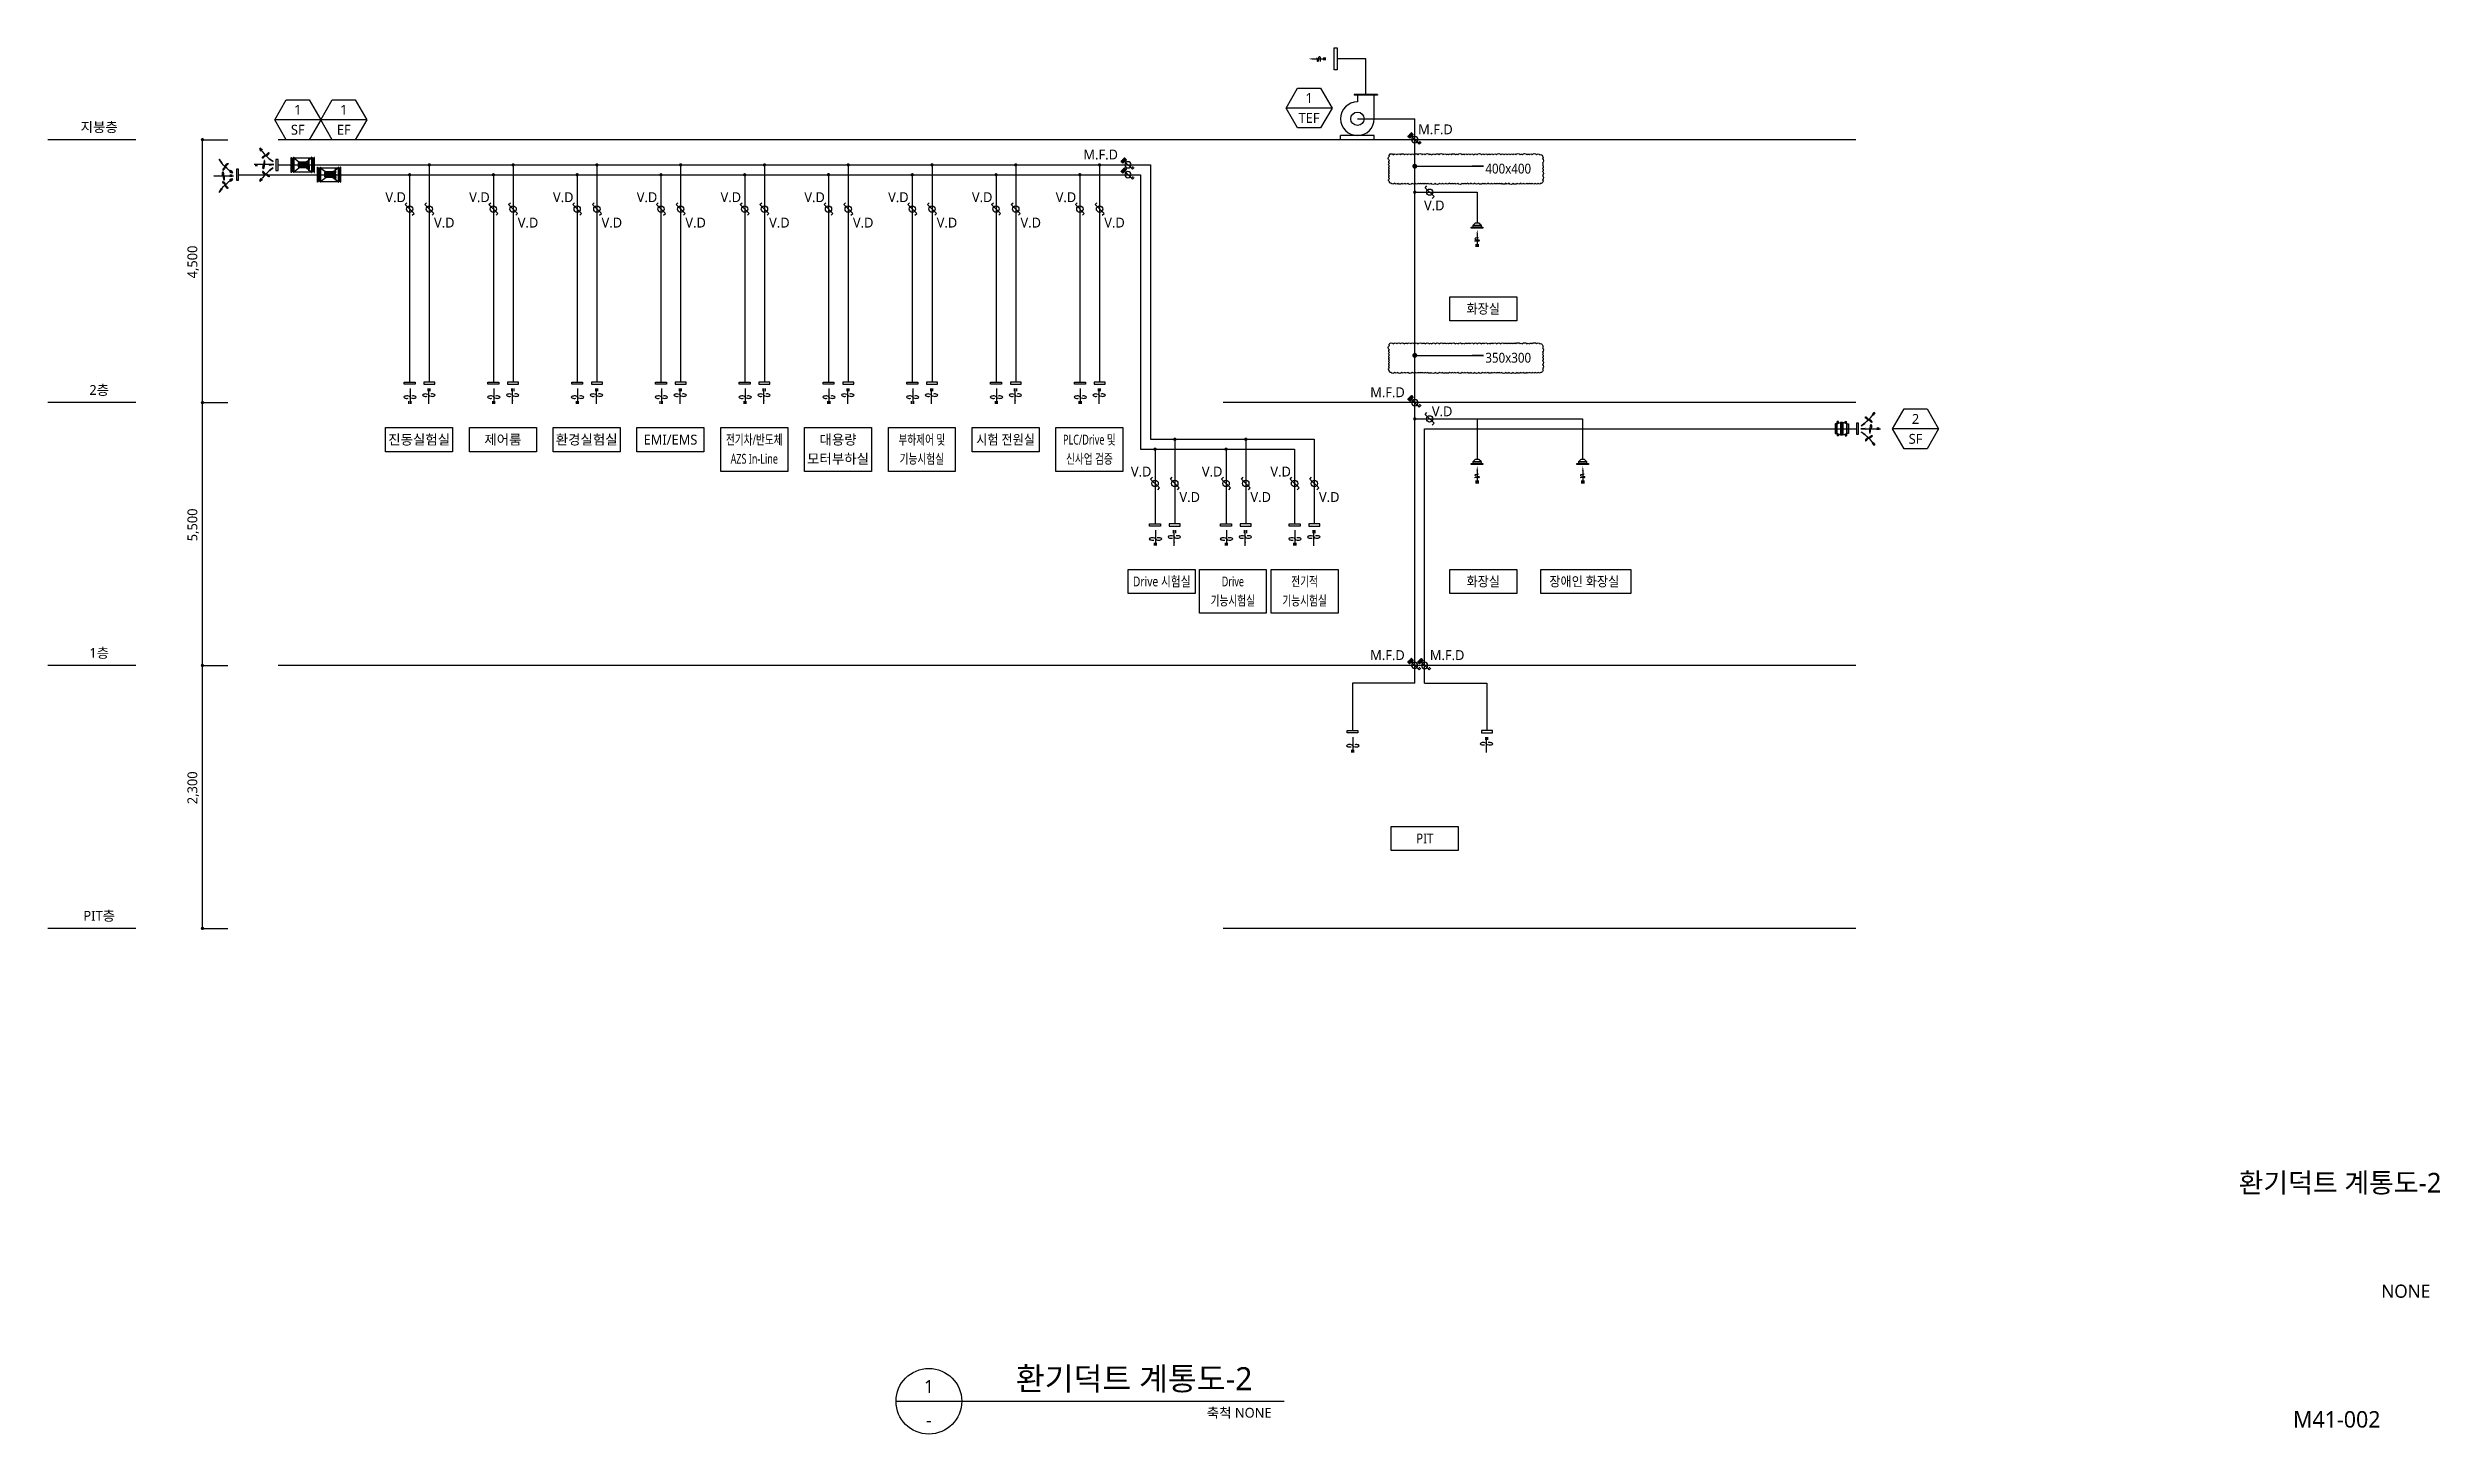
# Model space of a CAD drawing. Header units: millimetres. Extents: x 80 to 1649, y 28 to 450.
# Drawn here: x 921 to 1649, y 28 to 450 of the extents above; entities that cross this region are included whole.
import ezdxf
from ezdxf.enums import TextEntityAlignment as Align

# ---------------------------------------------------------------- set-up
doc = ezdxf.new("R2010")
doc.units = ezdxf.units.MM
doc.linetypes.add('CENTER', pattern=[7, 4, -1, 1, -1])
for name, color, linetype in [('1 B.D.D', 11, 'Continuous'), ('1 FEA', 6, 'Continuous'), ('1 MFD', 11, 'Continuous'), ('1 SA', 4, 'Continuous'), ('1EA', 7, 'Continuous'), ('1OA', 30, 'Continuous'), ('AA-MKXS', 3, 'Continuous'), ('DI', 1, 'Continuous'), ('DIMLINE', 1, 'Continuous'), ('DUCT', 4, 'Continuous'), ('EQ', 11, 'Continuous'), ('HS', 6, 'Continuous'), ('LG-장비번호', 7, 'Continuous'), ('OA', 6, 'Continuous'), ('PIPE', 3, 'Continuous'), ('TE', 2, 'Continuous'), ('TEXT', 2, 'Continuous')]:
    doc.layers.add(name, color=color, linetype=linetype)
doc.styles.add('sunjin', font='')
doc.styles.add('돋움', font='Dotum.ttf')
doc.styles.add('스타일1', font='malgun.ttf')
doc.styles.get('sunjin').set_extended_font_data('Malgun Gothic')
doc.dimstyles.new('SAMOO-25', dxfattribs={"dimscale": 100, "dimtxt": 2.5, "dimasz": 1, "dimexe": 2, "dimexo": 2, "dimgap": 1, "dimtad": 1, "dimdec": 0, "dimdsep": 46, "dimlunit": 6, "dimtxsty": '돋움', "dimblk": 'dimdot', "dimcen": 1, "dimclrd": 1, "dimclre": 1, "dimclrt": 3, "dimadec": 0, "dimazin": 0, "dimtm": 1e-09, "dimtfac": 1, "dimtdec": 0, "dimtix": 1, "dimtmove": 2, "dimatfit": 3, "dimldrblk": 'NONE', "dimfxl": 8, "dimtolj": 1, "dimarcsym": 0})

msp = doc.modelspace()

# ---------------------------------------------------------------- texts
at = {"layer": '1 MFD', "style": 'sunjin'}
for s, p in [('M.F.D', (1343.18, 425.55)), ('M.F.D', (1241.29, 417.9)), ('V.D', (1026.71, 404.91)), ('V.D', (1052.21, 404.91)), ('V.D', (1077.71, 404.91)), ('V.D', (1103.21, 404.91)), ('V.D', (1128.71, 404.91)), ('V.D', (1154.21, 404.91)), ('V.D', (1179.71, 404.91)), ('V.D', (1205.21, 404.91)), ('V.D', (1230.71, 404.91)), ('V.D', (1342.82, 402.4)), ('V.D', (1041.5, 397.17)), ('V.D', (1067, 397.17)), ('V.D', (1092.5, 397.17)), ('V.D', (1118, 397.17)), ('V.D', (1143.5, 397.17)), ('V.D', (1169, 397.17)), ('V.D', (1194.5, 397.17)), ('V.D', (1220, 397.17)), ('V.D', (1245.5, 397.17)), ('M.F.D', (1328.59, 345.55)), ('V.D', (1345.21, 339.74)), ('V.D', (1253.6, 321.41)), ('V.D', (1275.21, 321.41)), ('V.D', (1296.06, 321.41)), ('V.D', (1268.39, 313.67)), ('V.D', (1290, 313.67)), ('V.D', (1310.85, 313.67)), ('M.F.D', (1328.57, 265.57)), ('M.F.D', (1346.74, 265.57))]:
    msp.add_text(s, height=3, dxfattribs=at).set_placement(p, align=Align.MIDDLE_CENTER)
at = {"layer": 'AA-MKXS', "linetype": 'Continuous', "style": '스타일1'}
msp.add_text('1', height=4, dxfattribs=at).set_placement((1189.03, 41), align=Align.CENTER)
msp.add_text(' 환기덕트 계통도-2', height=7, dxfattribs=at).set_placement((1213.09, 41.88))
msp.add_text('축척 NONE', height=3, dxfattribs=at).set_placement((1293.3, 35), align=Align.MIDDLE_RIGHT)
at = {"layer": 'AA-MKXS', "style": '스타일1'}
msp.add_text('-', height=4, dxfattribs=at).set_placement((1189, 32.78), align=Align.MIDDLE)
at = {"layer": 'LG-장비번호', "style": 'sunjin'}
for s, p in [('지붕층', (936.48, 426.28)), ('2층', (936.48, 346.28)), ('1층', (936.48, 266.28)), ('PIT층', (936.48, 186.28))]:
    msp.add_text(s, height=3, dxfattribs=at).set_placement(p, align=Align.MIDDLE)
for s, width, p in [('400x400', 0.9, (1365.33, 413.61)), ('화장실', 0.9, (1357.73, 370.98)), ('350x300', 0.9, (1365.33, 356.06)), ('전기차/반도체', 0.7, (1135.85, 331.13)), ('부하제어 및', 0.7, (1186.85, 331.13)), ('시험 전원실', 0.9, (1212.35, 331.13)), ('PLC/Drive 및', 0.7, (1237.85, 331.13)), ('AZS In-Line', 0.7, (1135.85, 325.31)), ('기능시험실', 0.7, (1186.85, 325.31)), ('신사업 검증', 0.7, (1237.85, 325.31)), ('Drive 시험실', 0.8, (1259.87, 287.98)), ('기능시험실', 0.7, (1281.51, 282.16)), ('Drive', 0.7, (1281.51, 287.98)), ('기능시험실', 0.7, (1303.36, 282.16)), ('전기적', 0.7, (1303.36, 287.98)), ('화장실', 0.9, (1357.73, 287.98)), ('장애인 화장실', 0.9, (1388.48, 287.98)), ('PIT', 0.9, (1339.93, 209.77))]:
    msp.add_text(s, height=3, dxfattribs=dict(at, width=width)).set_placement(p, align=Align.MIDDLE_CENTER)
for s, p in [('4,500', (965.08, 385.19)), ('5,500', (965.08, 305.19)), ('2,300', (965.08, 225.19))]:
    msp.add_text(s, height=3, rotation=90, dxfattribs=at).set_placement(p, align=Align.MIDDLE)
for s, p in [('진동실험실', (1033.85, 331.13)), ('제어룸', (1059.35, 331.13)), ('환경실험실', (1084.85, 331.13)), ('EMI/EMS', (1110.35, 331.13)), ('대용량', (1161.35, 331.13)), ('모터부하실', (1161.35, 325.31))]:
    msp.add_text(s, height=3, dxfattribs=at).set_placement(p, align=Align.MIDDLE_CENTER)
at = {"layer": 'TE', "style": 'sunjin'}
for s, p in [('1', (996.91, 431.5, 0)), ('1', (1010.91, 431.5, 0)), ('TEF', (1304.7, 429.02)), ('1', (1304.71, 435.08)), ('SF', (996.91, 425.44, 0)), ('EF', (1010.91, 425.44, 0)), ('2', (1489.3, 337.43)), ('SF', (1489.3, 331.37))]:
    msp.add_text(s, height=3, dxfattribs=at).set_placement(p, align=Align.MIDDLE_CENTER)
at = {"layer": 'TEXT', "color": 3, "style": '스타일1'}
for s, height, p in [(' 환기덕트 계통도-2', 6, (1617.5, 105)), ('NONE', 4, (1638.5, 72)), ('M41-002', 5, (1617.5, 33))]:
    msp.add_text(s, height=height, dxfattribs=at).set_placement(p, align=Align.MIDDLE_CENTER)

# ---------------------------------------------------------------- blocks, each defined once
blk = doc.blocks.new('1 FEA')
at = {"layer": '1 FEA'}
for p, q in [((1.64, 5.52), (1.64, 5.41)), ((4.5, 5.52), (1.64, 5.52)), ((4.5, 5.41), (1.64, 5.41)), ((2.05, 5.41), (2.05, 4.59)), ((4.09, 2.55), (4.09, 5.41)), ((4.5, 5.52), (4.5, 5.41)), ((4.09, 0.5), (0, 0.5)), ((0, 0), (0, 0.5)), ((4.09, 0), (0, 0)), ((4.09, 0), (4.09, 0.5))]:
    blk.add_line(p, q, dxfattribs=at)
blk.add_circle((2.05, 2.55), 0.815, dxfattribs=at)
blk.add_arc((2.05, 2.55), 2.05, 90, 0, dxfattribs=at)
blk = doc.blocks.new('Damper')
at = {"ltscale": 20}
for p, q in [((1.06, 1.06), (-1.06, -1.06)), ((1.06, 1.06), (1.48, 0.64)), ((-1.48, -0.64), (-1.06, -1.06))]:
    blk.add_line(p, q, dxfattribs=at)
blk.add_circle((0, 0), 0.75, dxfattribs=at)
blk = doc.blocks.new('1 M.F.D')
at = {"layer": '1 MFD'}
h = blk.add_hatch(dxfattribs=at)
h.set_pattern_fill('ANGLE', color=1, scale=1.2, angle=180)
h.set_pattern_definition([(180, (0, 0), (0, 8.382), [6.096, -2.286]), (90, (0, 0), (8.382, 5e-16), [6.096, -2.286])])
h.paths.add_polyline_path([(-102, 211), (-46, 155), (-155, 46), (-211, 102)])
at = {"layer": '1 MFD', "color": 1}
blk.add_lwpolyline([(159, -51), (105, -105), (-101, 101), (-155, 46), (-211, 102), (-102, 211), (-46, 155), (-101, 101)], dxfattribs=at)
at = {"layer": '1 MFD'}
blk.add_lwpolyline([(-102, 211), (-46, 155), (-155, 46), (-211, 102), (-102, 211)], dxfattribs=at)
at = {"layer": '1 MFD', "xscale": -128, "yscale": 128, "zscale": 128}
blk.add_blockref('Damper', (0, 0), dxfattribs=at)
blk = doc.blocks.new('1 FEA-DF')
at = {"layer": '1 FEA'}
for p, q in [((0.54, -5.48), (-0.75, -5.53)), ((0.42, -4.44), (-0.55, -4.61)), ((-0.52, -4.95), (0.57, -5.12)), ((-0.26, -7.26), (-0.26, -6.4)), ((0.05, -3.32), (0.05, -7.26)), ((0.36, -6.4), (0.36, -7.26))]:
    blk.add_line(p, q, dxfattribs=at)
blk.add_lwpolyline([(1.21, -0.6), (0.58, 0), (-0.58, 0), (-1.21, -0.6)], dxfattribs=at)
for points in [[(1.77, -1.5), (-1.77, -1.5), (-1.77, -1.2), (1.77, -1.2)], [(1.21, -1.2), (-1.21, -1.2), (-1.21, -0.6), (1.21, -0.6)]]:
    blk.add_lwpolyline(points, close=True, dxfattribs=at)
for centre, start, end in [((-0.46, -4.77), 118.44056, 252.1644), ((0.51, -5.3), 278.12931, 72.1644)]:
    blk.add_arc(centre, 0.184, start, end, dxfattribs=at)
blk.add_solid([(0.28, -3.32), (-0.18, -3.32), (0.05, -1.94)], dxfattribs=at)
blk = doc.blocks.new('A$C0A571019')
at = {"layer": 'EQ', "color": 6}
blk.add_lwpolyline([(0, 0), (1.8, 1.1), (1.6, 1.4)], close=True, dxfattribs=at)
blk.add_lwpolyline([(3.3, 2.7), (3.2, 2.7), (3.1, 2.7), (3.1, 2.8), (2.9, 2.9), (2.8, 3), (2.7, 3.1), (2.6, 3.2), (2.5, 3.3), (2.4, 3.4), (2.3, 3.4), (2.2, 3.5), (2.1, 3.6), (2.1, 3.7), (2.1, 3.8), (2, 3.9), (2, 3.9), (2, 4), (2, 4), (2, 4.1), (2, 4.1), (2, 4.1), (2, 4.2), (2.1, 4.2), (2.1, 4.2), (2.2, 4.1), (2.3, 4.1), (2.3, 4), (2.4, 4), (2.5, 3.9), (2.6, 3.8), (2.7, 3.7), (2.9, 3.5), (3, 3.4), (3.2, 3.3), (3.3, 3.1), (3.5, 2.9), (3.6, 2.8), (3.8, 2.6), (3.9, 2.4), (4.1, 2.3), (4.2, 2.2), (4.4, 2), (4.5, 1.9), (4.6, 1.8), (4.7, 1.8), (4.8, 1.7), (4.9, 1.7), (5, 1.7), (5, 1.7), (5.1, 1.7), (5.1, 1.7), (5.1, 1.8), (5.1, 1.8), (5.1, 1.9), (5, 2), (5, 2.1), (4.9, 2.2), (4.8, 2.3), (4.7, 2.5), (4.5, 2.6), (4.3, 2.7), (4.1, 2.9), (3.9, 3), (3.7, 3.1)], dxfattribs=at)
for centre, radius, start in [((-13, 19.6), 23.5, 303.6182), ((-13.3, 19.3), 23.2, 322.8986), ((-13.3, 19.3), 23.9, 322.9883)]:
    blk.add_arc(centre, radius, start, 325.8688, dxfattribs=at)
blk = doc.blocks.new('A$C34560580')
at = {"layer": 'EQ', "color": 6}
for p, q in [((8.7, 2.3), (7.6, 2.3)), ((8.7, 1.6), (7.6, 1.6))]:
    blk.add_line(p, q, dxfattribs=at)
for points in [[(0, 1.9), (2.1, 1.9), (2.1, 2.1), (0, 1.9), (2.1, 1.8), (2.1, 1.9), (9.2, 1.9)], [(4.2, 1.9), (4.2, 1.9), (4.2, 1.8), (4.2, 1.7), (4.1, 1.6), (4.1, 1.4), (4.1, 1.2), (4.1, 1.1), (4.1, 0.9), (4.1, 0.8), (4.1, 0.7), (4.1, 0.6), (4.1, 0.5), (4.1, 0.4), (4.2, 0.3), (4.2, 0.2), (4.2, 0.2), (4.3, 0.1), (4.3, 0.1), (4.3, 0), (4.4, 0), (4.4, 0), (4.4, 0), (4.4, 0), (4.5, 0.1), (4.5, 0.1), (4.5, 0.2), (4.5, 0.3), (4.5, 0.4), (4.5, 0.5), (4.6, 0.7), (4.6, 0.8), (4.6, 1), (4.6, 1.2), (4.6, 1.4), (4.6, 1.7), (4.5, 1.9), (4.5, 2.1), (4.5, 2.3), (4.5, 2.6), (4.5, 2.8), (4.6, 3), (4.6, 3.2), (4.6, 3.3), (4.6, 3.5), (4.6, 3.6), (4.7, 3.7), (4.7, 3.8), (4.7, 3.9), (4.8, 3.9), (4.8, 3.9), (4.8, 3.9), (4.9, 3.9), (4.9, 3.8), (5, 3.7), (5, 3.6), (5, 3.5), (5, 3.4), (5.1, 3.2), (5.1, 3.1), (5.1, 2.9), (5, 2.6), (5, 2.4), (4.9, 2.2), (4.8, 1.9)]]:
    blk.add_lwpolyline(points, dxfattribs=at)
blk = doc.blocks.new('A$C7D0F272E')
at = {"layer": 'EQ', "color": 6}
blk.add_lwpolyline([(0, 6.4), (1.8, 5.3), (1.6, 5)], close=True, dxfattribs=at)
blk.add_lwpolyline([(3.3, 3.7), (3.2, 3.7), (3.1, 3.7), (3.1, 3.6), (2.9, 3.5), (2.8, 3.4), (2.7, 3.3), (2.6, 3.2), (2.5, 3.1), (2.4, 3), (2.3, 2.9), (2.2, 2.9), (2.1, 2.8), (2.1, 2.7), (2.1, 2.6), (2, 2.5), (2, 2.5), (2, 2.4), (2, 2.4), (2, 2.3), (2, 2.3), (2, 2.2), (2, 2.2), (2.1, 2.2), (2.1, 2.2), (2.2, 2.3), (2.3, 2.3), (2.3, 2.4), (2.4, 2.4), (2.5, 2.5), (2.6, 2.6), (2.7, 2.7), (2.9, 2.8), (3, 3), (3.2, 3.1), (3.3, 3.3), (3.5, 3.5), (3.6, 3.6), (3.8, 3.8), (3.9, 3.9), (4.1, 4.1), (4.2, 4.2), (4.4, 4.4), (4.5, 4.5), (4.6, 4.5), (4.7, 4.6), (4.8, 4.7), (4.9, 4.7), (5, 4.7), (5, 4.7), (5.1, 4.7), (5.1, 4.7), (5.1, 4.6), (5.1, 4.6), (5.1, 4.5), (5, 4.4), (5, 4.3), (4.9, 4.2), (4.8, 4), (4.7, 3.9), (4.5, 3.8), (4.3, 3.7), (4.1, 3.5), (3.9, 3.4), (3.7, 3.3)], dxfattribs=at)
for centre, radius, end in [((-13, -13.2), 23.5, 56.3818), ((-13.3, -12.9), 23.2, 37.1014), ((-13.3, -12.9), 23.9, 37.0117)]:
    blk.add_arc(centre, radius, 34.1312, end, dxfattribs=at)
blk = doc.blocks.new('A$C727A4ACC')
at = {"layer": 'EQ'}
for name, p in [('A$C0A571019', (0.2, 9.3)), ('A$C34560580', (0, 5.9)), ('A$C7D0F272E', (0.2, 0))]:
    blk.add_blockref(name, p, dxfattribs=at)
blk = doc.blocks.new('A$C6685497D')
at = {"layer": 'EQ', "color": 6}
for p, q in [((8.7, 2.3), (7.6, 2.3)), ((8.7, 1.6), (7.6, 1.6))]:
    blk.add_line(p, q, dxfattribs=at)
for points in [[(0, 1.9), (2.1, 1.9), (2.1, 2.1), (0, 1.9), (2.1, 1.8), (2.1, 1.9), (9.2, 1.9)], [(4.2, 1.9), (4.2, 1.9), (4.2, 1.8), (4.2, 1.7), (4.1, 1.6), (4.1, 1.4), (4.1, 1.2), (4.1, 1.1), (4.1, 0.9), (4.1, 0.8), (4.1, 0.7), (4.1, 0.6), (4.1, 0.5), (4.1, 0.4), (4.2, 0.3), (4.2, 0.2), (4.2, 0.2), (4.3, 0.1), (4.3, 0.1), (4.3, 0), (4.4, 0), (4.4, 0), (4.4, 0), (4.4, 0), (4.5, 0.1), (4.5, 0.1), (4.5, 0.2), (4.5, 0.3), (4.5, 0.4), (4.5, 0.5), (4.6, 0.7), (4.6, 0.8), (4.6, 1), (4.6, 1.2), (4.6, 1.4), (4.6, 1.7), (4.5, 1.9), (4.5, 2.1), (4.5, 2.3), (4.5, 2.6), (4.5, 2.8), (4.6, 3), (4.6, 3.2), (4.6, 3.3), (4.6, 3.5), (4.6, 3.6), (4.7, 3.7), (4.7, 3.8), (4.7, 3.9), (4.8, 3.9), (4.8, 3.9), (4.8, 3.9), (4.9, 3.9), (4.9, 3.8), (5, 3.7), (5, 3.6), (5, 3.5), (5, 3.4), (5.1, 3.2), (5.1, 3.1), (5.1, 2.9), (5, 2.6), (5, 2.4), (4.9, 2.2), (4.8, 1.9)]]:
    blk.add_lwpolyline(points, dxfattribs=at)
blk = doc.blocks.new('A$C081B4D1E')
at = {"layer": 'EQ', "color": 6}
blk.add_lwpolyline([(0, 6.5), (1.1, 4.7), (1.4, 4.9)], close=True, dxfattribs=at)
blk.add_lwpolyline([(2.7, 3.3), (2.7, 3.3), (2.7, 3.4), (2.8, 3.5), (2.9, 3.6), (3, 3.7), (3.1, 3.8), (3.2, 3.9), (3.3, 4), (3.4, 4.1), (3.4, 4.2), (3.5, 4.3), (3.6, 4.4), (3.7, 4.4), (3.8, 4.4), (3.9, 4.5), (3.9, 4.5), (4, 4.5), (4, 4.5), (4.1, 4.5), (4.1, 4.5), (4.1, 4.5), (4.2, 4.5), (4.2, 4.4), (4.2, 4.4), (4.1, 4.3), (4.1, 4.3), (4, 4.2), (4, 4.1), (3.9, 4), (3.8, 3.9), (3.7, 3.8), (3.5, 3.6), (3.4, 3.5), (3.3, 3.4), (3.1, 3.2), (2.9, 3), (2.8, 2.9), (2.6, 2.7), (2.4, 2.6), (2.3, 2.4), (2.2, 2.3), (2, 2.1), (1.9, 2), (1.8, 1.9), (1.8, 1.8), (1.7, 1.7), (1.7, 1.6), (1.7, 1.5), (1.7, 1.5), (1.7, 1.4), (1.7, 1.4), (1.8, 1.4), (1.8, 1.4), (1.9, 1.4), (2, 1.5), (2.1, 1.5), (2.2, 1.6), (2.3, 1.7), (2.5, 1.9), (2.6, 2), (2.7, 2.2), (2.9, 2.4), (3, 2.6), (3.1, 2.8)], dxfattribs=at)
for centre, radius, start in [((19.6, 19.5), 23.5, 213.6182), ((19.3, 19.8), 23.9, 232.9883), ((19.3, 19.8), 23.2, 232.8986)]:
    blk.add_arc(centre, radius, start, 235.8688, dxfattribs=at)
blk = doc.blocks.new('A$C15356A7F')
at = {"layer": 'EQ', "color": 6}
blk.add_lwpolyline([(0, 0), (1.1, 1.8), (1.4, 1.6)], close=True, dxfattribs=at)
blk.add_lwpolyline([(2.7, 3.3), (2.7, 3.2), (2.7, 3.1), (2.8, 3.1), (2.9, 2.9), (3, 2.8), (3.1, 2.7), (3.2, 2.6), (3.3, 2.5), (3.4, 2.4), (3.4, 2.3), (3.5, 2.2), (3.6, 2.1), (3.7, 2.1), (3.8, 2.1), (3.9, 2), (3.9, 2), (4, 2), (4, 2), (4.1, 2), (4.1, 2), (4.1, 2), (4.2, 2), (4.2, 2.1), (4.2, 2.1), (4.1, 2.2), (4.1, 2.3), (4, 2.3), (4, 2.4), (3.9, 2.5), (3.8, 2.6), (3.7, 2.7), (3.5, 2.9), (3.4, 3), (3.3, 3.2), (3.1, 3.3), (2.9, 3.5), (2.8, 3.6), (2.6, 3.8), (2.4, 3.9), (2.3, 4.1), (2.2, 4.2), (2, 4.4), (1.9, 4.5), (1.8, 4.6), (1.8, 4.7), (1.7, 4.8), (1.7, 4.9), (1.7, 5), (1.7, 5), (1.7, 5.1), (1.7, 5.1), (1.8, 5.1), (1.8, 5.1), (1.9, 5.1), (2, 5), (2.1, 5), (2.2, 4.9), (2.3, 4.8), (2.5, 4.7), (2.6, 4.5), (2.7, 4.3), (2.9, 4.1), (3, 3.9), (3.1, 3.7)], dxfattribs=at)
for centre, radius, end in [((19.6, -13), 23.5, 146.3818), ((19.3, -13.3), 23.9, 127.0117), ((19.3, -13.3), 23.2, 127.1014)]:
    blk.add_arc(centre, radius, 124.1312, end, dxfattribs=at)
blk = doc.blocks.new('A$C49201C2F')
at = {"layer": 'EQ'}
for name, p in [('A$C081B4D1E', (2.5, 9)), ('A$C6685497D', (0, 5.8)), ('A$C15356A7F', (2.5, 0))]:
    blk.add_blockref(name, p, dxfattribs=at)
blk = doc.blocks.new('A$C60847177')
at = {"layer": 'EQ', "color": 2}
for p, q in [((0, 1220), (0, 1240)), ((1031, 1240), (0, 1240)), ((1031, 1220), (0, 1220)), ((0, 20), (0, 0)), ((1031, 20), (0, 20)), ((1031, 1240), (1031, 1220)), ((1031, 0), (1031, 20)), ((1031, 0), (0, 0))]:
    blk.add_line(p, q, dxfattribs=at)
at = {"layer": 'EQ', "color": 1, "linetype": 'Continuous'}
for p, q in [((53, 1220), (993, 20)), ((993, 1220), (53, 20))]:
    blk.add_line(p, q, dxfattribs=at)
at = {"layer": 'EQ'}
for p, q in [((53, 1220), (53, 20)), ((320, 382), (320, 857)), ((320, 837), (726, 837)), ((726, 403), (320, 403)), ((381, 918), (666, 918)), ((381, 837), (381, 403)), ((666, 322), (381, 322)), ((462, 837), (462, 403)), ((503, 179), (503, 322)), ((544, 179), (503, 179)), ((544, 322), (544, 179)), ((584, 837), (584, 403)), ((666, 837), (666, 403)), ((726, 857), (726, 382)), ((993, 1220), (993, 20))]:
    blk.add_line(p, q, dxfattribs=at)
at = {"layer": 'EQ', "color": 1, "linetype": 'CENTER'}
blk.add_line((930, 220), (117, 220), dxfattribs=at)
at = {"layer": 'EQ'}
for points in [[(503, 220, -0.2550221), (497, 208, -0.0780064), (458, 191, -0.0376656), (413, 183, -0.0275097), (351, 179, -0.0275097), (288, 183, -0.0376656), (243, 191, -0.0780064), (205, 208, -0.2550221), (198, 220, -0.2550221), (205, 232, -0.0780064), (243, 249, -0.0376656), (288, 257, -0.0275097), (351, 261, -0.0275097), (413, 257, -0.0376656), (458, 249, -0.0780064), (497, 232, -0.2550221)], [(544, 220, 0.2550221), (550, 208, 0.0780064), (588, 191, 0.0376656), (633, 183, 0.0275097), (696, 179, 0.0275097), (759, 183, 0.0376656), (804, 191, 0.0780064), (842, 208, 0.2550221), (848, 220, 0.2550221), (842, 232, 0.0780064), (804, 249, 0.0376656), (759, 257, 0.0275097), (696, 261, 0.0275097), (633, 257, 0.0376656), (588, 249, 0.0780064), (550, 232, 0.2550221)]]:
    blk.add_lwpolyline(points, format="xyb", close=True, dxfattribs=at)
for centre, start, end in [((381, 857), 90, 180), ((381, 382), 180, 270), ((666, 857), 0, 90), ((666, 382), 270, 0)]:
    blk.add_arc(centre, 60.9, start, end, dxfattribs=at)
blk = doc.blocks.new('A$C3C05218D')
at = {"layer": 'DIMLINE'}
for p, q in [((175, 0), (175, 93)), ((247, 0), (247, 93))]:
    blk.add_line(p, q, dxfattribs=at)
blk.add_lwpolyline([(211, 522), (211, 0)], dxfattribs=at)
for centre, major_axis in [((105, 227), (106, 0)), ((317, 227), (-106, 0))]:
    blk.add_ellipse(centre, major_axis=major_axis, ratio=0.386933, start_param=0, end_param=5.146369, dxfattribs=at)
blk.add_solid([(233, 387), (211, 522), (189, 387)], dxfattribs=at)
blk = doc.blocks.new('사류팬 2520CMH-392PA')
at = {"layer": 'EQ', "color": 1}
for p, q in [((-298, 215), (-342, 215)), ((-342, 147), (-342, 215)), ((-342, 146), (-342, 215)), ((-335, 149), (-335, 215)), ((-314, 196), (-326, 196)), ((-320, 190), (-320, 203)), ((-305, 161), (-305, 215)), ((-298, 164), (-298, 215)), ((-298, 164), (-298, 215)), ((-102, 215), (-58, 215)), ((-102, 164), (-102, 215)), ((-102, 164), (-102, 215)), ((-95, 161), (-95, 215)), ((-86, 196), (-74, 196)), ((-80, 190), (-80, 203)), ((-65, 149), (-65, 215)), ((-58, 147), (-58, 215)), ((-58, 146), (-58, 215)), ((-342, -146), (-342, -215)), ((-342, -147), (-342, -215)), ((-298, -215), (-342, -215)), ((-335, -149), (-335, -215)), ((-314, -196), (-326, -196)), ((-320, -190), (-320, -203)), ((-305, -161), (-305, -215)), ((-298, -164), (-298, -215)), ((-298, -164), (-298, -215)), ((-102, -164), (-102, -215)), ((-102, -164), (-102, -215)), ((-102, -215), (-58, -215)), ((-95, -161), (-95, -215)), ((-86, -196), (-74, -196)), ((-80, -190), (-80, -203)), ((-65, -149), (-65, -215)), ((-58, -146), (-58, -215)), ((-58, -147), (-58, -215))]:
    blk.add_line(p, q, dxfattribs=at)
at = {"layer": 'EQ'}
for points in [[(-400, 144), (-400, -144), (-361, -144), (-361, 144), (-400, 144)], [(-235, 189), (-235, -189), (-349, -144), (-349, 144), (-235, 189)], [(-235, 189), (-235, -189), (-206, -189), (-206, 189), (-235, 189)], [(-165, 189), (-165, -189), (-194, -189), (-194, 189), (-165, 189)], [(-165, 189), (-165, -189), (-51, -144), (-51, 144), (-165, 189)], [(0, 144), (0, -144), (-39, -144), (-39, 144), (0, 144)]]:
    blk.add_lwpolyline(points, dxfattribs=at)
for points in [[(-361, -154), (-361, 154), (-349, 154), (-349, -154)], [(-206, -199), (-206, 199), (-194, 199), (-194, -199)], [(-39, -154), (-39, 154), (-51, 154), (-51, -154)]]:
    blk.add_lwpolyline(points, close=True, dxfattribs=at)
at = {"layer": 'EQ', "color": 1}
for centre in [(-320, 196), (-80, 196), (-320, -196), (-80, -196)]:
    blk.add_circle(centre, 2.81, dxfattribs=at)
blk = doc.blocks.new('dimdot')
blk.add_line((-2, 0), (2, 0))
blk.add_circle((0, 0), 0.5)

# ---------------------------------------------------------------- hatches: boundary and pattern name
at = {"layer": 'EQ', "linetype": 'Continuous'}
h = msp.add_hatch(dxfattribs=at)
h.set_pattern_fill('ANSI37', color=1, scale=2.234043, angle=180, style=0)
h.set_pattern_definition([(225, (1409.34637, 611.84676), (0.19746333, -0.19746333), []), (315, (1409.34637, 611.84676), (0.19746333, 0.19746333), [])])
edge = h.paths.add_edge_path()
edge.add_line((994.99, 412.68), (994.99, 416.88))
edge.add_arc((995.32, 417.44), 0.657, 239.31304, 300.68696)
edge.add_line((995.66, 416.88), (995.66, 412.68))
edge.add_arc((995.32, 412.11), 0.657, 59.31304, 120.68696)
h = msp.add_hatch(dxfattribs=at)
h.set_pattern_fill('ANSI37', color=1, scale=2.234043, angle=180, style=0)
h.set_pattern_definition([(315, (393.4736, 611.84676), (-0.19746333, -0.19746333), []), (225, (393.4736, 611.84676), (-0.19746333, 0.19746333), [])])
edge = h.paths.add_edge_path()
edge.add_line((1001.87, 412.68), (1001.87, 416.88))
edge.add_arc((1001.53, 417.44), 0.657, 239.31304, 300.68696, ccw=False)
edge.add_line((1001.2, 416.88), (1001.2, 412.68))
edge.add_arc((1001.53, 412.11), 0.657, 59.31304, 120.68696, ccw=False)
h = msp.add_hatch(dxfattribs=at)
h.set_pattern_fill('ANSI37', color=1, scale=2.234043, angle=180, style=0)
h.set_pattern_definition([(225, (1417.40594, 608.84676), (0.19746333, -0.19746333), []), (315, (1417.40594, 608.84676), (0.19746333, 0.19746333), [])])
edge = h.paths.add_edge_path()
edge.add_line((1003.05, 409.68), (1003.05, 413.88))
edge.add_arc((1003.38, 414.44), 0.657, 239.31304, 300.68696)
edge.add_line((1003.72, 413.88), (1003.72, 409.68))
edge.add_arc((1003.38, 409.11), 0.657, 59.31304, 120.68696)
h = msp.add_hatch(dxfattribs=at)
h.set_pattern_fill('ANSI37', color=1, scale=2.234043, angle=180, style=0)
h.set_pattern_definition([(315, (401.53318, 608.84676), (-0.19746333, -0.19746333), []), (225, (401.53318, 608.84676), (-0.19746333, 0.19746333), [])])
edge = h.paths.add_edge_path()
edge.add_line((1009.93, 409.68), (1009.93, 413.88))
edge.add_arc((1009.59, 414.44), 0.657, 239.31304, 300.68696, ccw=False)
edge.add_line((1009.26, 413.88), (1009.26, 409.68))
edge.add_arc((1009.59, 409.11), 0.657, 59.31304, 120.68696, ccw=False)

# ---------------------------------------------------------------- linework, layer by layer
at = {"layer": '1 SA', "color": 1}
for p, q in [((1305.91, 446.99), (1309.85, 446.99)), ((1307.03, 447.36), (1307.2, 446.39)), ((1307.54, 446.43), (1307.71, 447.51)), ((1308.07, 447.48), (1308.12, 446.2)), ((1308.99, 447.3), (1309.85, 447.3)), ((1309.85, 446.68), (1308.99, 446.68))]:
    msp.add_line(p, q, dxfattribs=at)
at = {"layer": '1 SA', "color": 2}
msp.add_lwpolyline([(1313.28, 443.63), (1312.36, 443.63), (1312.36, 450.36), (1313.28, 450.36), (1313.28, 443.63)], dxfattribs=at)
at = {"layer": '1 SA', "color": 1}
for centre, start, end in [((1307.36, 446.48), 208.44056, 342.1644), ((1307.89, 447.45), 8.12931, 162.1644)]:
    msp.add_arc(centre, 0.184, start, end, dxfattribs=at)
msp.add_solid([(1305.91, 447.22), (1305.91, 446.76), (1304.53, 446.99)], dxfattribs=at)
at = {"layer": '1EA'}
for p, q in [((1321.99, 446.99), (1313.28, 446.99)), ((1321.99, 436.21), (1321.99, 446.99)), ((1319.43, 428.78), (1336.89, 428.78)), ((1336.89, 256.99), (1336.89, 428.78)), ((978.9, 411.74), (1253.41, 411.74)), ((1030.95, 411.74), (1030.95, 348.67)), ((1056.45, 411.74), (1056.45, 348.67)), ((1081.95, 411.74), (1081.95, 348.67)), ((1107.45, 411.74), (1107.45, 348.67)), ((1132.95, 411.74), (1132.95, 348.67)), ((1158.45, 411.74), (1158.45, 348.67)), ((1183.95, 411.74), (1183.95, 348.67)), ((1209.45, 411.74), (1209.45, 348.67)), ((1234.95, 411.74), (1234.95, 348.67)), ((1253.41, 411.74), (1253.41, 328.24)), ((1336.89, 406.44), (1355.85, 406.44)), ((1355.85, 406.44), (1355.85, 397.03)), ((1336.89, 337.46), (1387.98, 337.46)), ((1355.85, 337.46), (1355.85, 325.06)), ((1387.98, 337.46), (1387.98, 325.06)), ((1253.41, 328.24), (1300.3, 328.24)), ((1257.85, 328.24), (1257.85, 305.52)), ((1279.46, 328.24), (1279.46, 305.52)), ((1300.3, 328.24), (1300.3, 305.52)), ((1336.89, 256.99), (1317.93, 256.99)), ((1317.93, 256.99), (1317.93, 242.58))]:
    msp.add_line(p, q, dxfattribs=at)
at = {"layer": '1OA'}
for p, q in [((990.9, 414.74), (1256.41, 414.74)), ((1036.95, 414.74), (1036.95, 348.67)), ((1062.45, 414.74), (1062.45, 348.67)), ((1087.95, 414.74), (1087.95, 348.67)), ((1113.45, 414.74), (1113.45, 348.67)), ((1138.95, 414.74), (1138.95, 348.67)), ((1164.45, 414.74), (1164.45, 348.67)), ((1189.95, 414.74), (1189.95, 348.67)), ((1215.45, 414.74), (1215.45, 348.67)), ((1240.95, 414.74), (1240.95, 348.67)), ((1256.41, 414.74), (1256.41, 331.24)), ((1256.41, 331.24), (1306.3, 331.24)), ((1263.85, 331.24), (1263.85, 305.52)), ((1285.46, 331.24), (1285.46, 305.52)), ((1306.3, 331.24), (1306.3, 305.52)), ((1339.89, 334.46), (1471.3, 334.46)), ((1339.89, 256.99), (1339.89, 334.46)), ((1339.89, 256.99), (1358.85, 256.99)), ((1358.85, 256.99), (1358.85, 242.58))]:
    msp.add_line(p, q, dxfattribs=at)
at = {"layer": 'AA-MKXS', "color": 7}
msp.add_line((1179, 38.5), (1297.11, 38.5), dxfattribs=at)
msp.add_circle((1189, 38.5), 10, dxfattribs=at)
at = {"layer": 'Defpoints', "color": 1}
for points in [[(1330.32, 417.84, -0.5206), (1331.44, 417.84, -0.5206), (1332.53, 417.84, -0.5206), (1333.71, 417.84, -0.5206), (1334.64, 417.84, -0.5206), (1335.69, 417.84, -0.5206), (1336.73, 417.84, -0.5206), (1337.89, 417.84, -0.5206), (1339.16, 417.84, -0.5206), (1340.03, 417.84, -0.5206), (1341.31, 417.84, -0.5206), (1342.02, 417.84, -0.5206), (1343.14, 417.84, -0.5206), (1344.32, 417.84, -0.5206), (1345.57, 417.84, -0.5206), (1346.5, 417.84, -0.5206), (1347.2, 417.84, -0.5206), (1348.05, 417.84, -0.5206), (1349.26, 417.84, -0.5206), (1350.01, 417.84, -0.5206), (1351.3, 417.84, -0.5206), (1351.98, 417.84, -0.5206), (1352.81, 417.84, -0.5206), (1353.75, 417.84, -0.5206), (1354.81, 417.84, -0.5206), (1355.89, 417.84, -0.5206), (1357.2, 417.84, -0.5206), (1358.03, 417.84, -0.5206), (1359.04, 417.84, -0.5206), (1359.81, 417.84, -0.5206), (1360.72, 417.84, -0.5206), (1361.79, 417.84, -0.5206), (1363.1, 417.84, -0.5206), (1364.08, 417.84, -0.5206), (1365, 417.84, -0.5206), (1365.91, 417.84, -0.5206), (1366.77, 417.84, -0.5206), (1367.6, 417.84, -0.5206), (1368.92, 417.84, -0.5206), (1369.65, 417.84, -0.5206), (1370.98, 417.84, -0.5206), (1371.76, 417.84, -0.5206), (1372.61, 417.84, -0.5206), (1373.93, 417.84, -0.5206), (1374.93, 417.84, -0.5206), (1375.74, 417.43, -0.5206), (1375.74, 416.64, -0.5206), (1375.74, 415.32, -0.5206), (1375.74, 414.64, -0.5206), (1375.74, 413.66, -0.5206), (1375.74, 412.75, -0.5206), (1375.74, 411.5, -0.5206), (1375.74, 410.23, -0.5206), (1375.74, 409.42, -0.5206), (1375.28, 409.15, -0.5206), (1374.42, 409.15, -0.5206), (1373.53, 409.15, -0.5206), (1372.66, 409.15, -0.5206), (1371.82, 409.15, -0.5206), (1371, 409.15, -0.5206), (1370, 409.15, -0.5206), (1369.12, 409.15, -0.5206), (1368.02, 409.15, -0.5206), (1366.82, 409.15, -0.5206), (1365.57, 409.15, -0.5206), (1364.54, 409.15, -0.5206), (1363.37, 409.15, -0.5206), (1362.64, 409.15, -0.5206), (1361.96, 409.15, -0.5206), (1361.18, 409.15, -0.5206), (1360.25, 409.15, -0.5206), (1359.15, 409.15, -0.5206), (1358.27, 409.15, -0.5206), (1357.49, 409.15, -0.5206), (1356.29, 409.15, -0.5206), (1355.14, 409.15, -0.5206), (1354, 409.15, -0.5206), (1352.96, 409.15, -0.5206), (1352.16, 409.15, -0.5206), (1351.33, 409.15, -0.5206), (1350, 409.15, -0.5206), (1349.04, 409.15, -0.5206), (1348.26, 409.15, -0.5206), (1347.43, 409.15, -0.5206), (1346.33, 409.15, -0.5206), (1345.3, 409.15, -0.5206), (1344.43, 409.15, -0.5206), (1343.14, 409.15, -0.5206), (1341.84, 409.15, -0.5206), (1340.84, 409.15, -0.5206), (1340.05, 409.15, -0.5206), (1339.3, 409.15, -0.5206), (1338.62, 409.15, -0.5206), (1337.9, 409.15, -0.5206), (1337.02, 409.15, -0.5206), (1336.07, 409.15, -0.5206), (1334.78, 409.15, -0.5206), (1333.85, 409.15, -0.5206), (1332.94, 409.15, -0.5206), (1331.71, 409.15, -0.5206), (1330.77, 409.15, -0.5206), (1329.62, 409.15, -0.5206), (1329.17, 409.55, -0.5206), (1329.17, 410.62, -0.5206), (1329.17, 411.35, -0.5206), (1329.17, 412.18, -0.5206), (1329.17, 412.86, -0.5206), (1329.17, 413.6, -0.5206), (1329.17, 414.35, -0.5206), (1329.17, 415.24, -0.5206), (1329.17, 416.05, -0.5206), (1329.17, 417.35, -0.5206), (1329.17, 417.84, -0.5206)], [(1330.32, 360.29, -0.5206), (1331.44, 360.29, -0.5206), (1332.53, 360.29, -0.5206), (1333.71, 360.29, -0.5206), (1334.64, 360.29, -0.5206), (1335.69, 360.29, -0.5206), (1336.73, 360.29, -0.5206), (1337.89, 360.29, -0.5206), (1339.16, 360.29, -0.5206), (1340.03, 360.29, -0.5206), (1341.31, 360.29, -0.5206), (1342.02, 360.29, -0.5206), (1343.14, 360.29, -0.5206), (1344.32, 360.29, -0.5206), (1345.57, 360.29, -0.5206), (1346.5, 360.29, -0.5206), (1347.2, 360.29, -0.5206), (1348.05, 360.29, -0.5206), (1349.26, 360.29, -0.5206), (1350.01, 360.29, -0.5206), (1351.3, 360.29, -0.5206), (1351.98, 360.29, -0.5206), (1352.81, 360.29, -0.5206), (1353.75, 360.29, -0.5206), (1354.81, 360.29, -0.5206), (1355.89, 360.29, -0.5206), (1357.2, 360.29, -0.5206), (1358.03, 360.29, -0.5206), (1359.04, 360.29, -0.5206), (1359.81, 360.29, -0.5206), (1360.72, 360.29, -0.5206), (1361.79, 360.29, -0.5206), (1363.1, 360.29, -0.5206), (1364.08, 360.29, -0.5206), (1365, 360.29, -0.5206), (1365.91, 360.29, -0.5206), (1366.77, 360.29, -0.5206), (1367.6, 360.29, -0.5206), (1368.92, 360.29, -0.5206), (1369.65, 360.29, -0.5206), (1370.98, 360.29, -0.5206), (1371.76, 360.29, -0.5206), (1372.61, 360.29, -0.5206), (1373.93, 360.29, -0.5206), (1374.93, 360.29, -0.5206), (1375.74, 359.88, -0.5206), (1375.74, 359.1, -0.5206), (1375.74, 357.78, -0.5206), (1375.74, 357.09, -0.5206), (1375.74, 356.11, -0.5206), (1375.74, 355.2, -0.5206), (1375.74, 353.96, -0.5206), (1375.74, 352.68, -0.5206), (1375.74, 351.87, -0.5206), (1375.28, 351.6, -0.5206), (1374.42, 351.6, -0.5206), (1373.53, 351.6, -0.5206), (1372.66, 351.6, -0.5206), (1371.82, 351.6, -0.5206), (1371, 351.6, -0.5206), (1370, 351.6, -0.5206), (1369.12, 351.6, -0.5206), (1368.02, 351.6, -0.5206), (1366.82, 351.6, -0.5206), (1365.57, 351.6, -0.5206), (1364.54, 351.6, -0.5206), (1363.37, 351.6, -0.5206), (1362.64, 351.6, -0.5206), (1361.96, 351.6, -0.5206), (1361.18, 351.6, -0.5206), (1360.25, 351.6, -0.5206), (1359.15, 351.6, -0.5206), (1358.27, 351.6, -0.5206), (1357.49, 351.6, -0.5206), (1356.29, 351.6, -0.5206), (1355.14, 351.6, -0.5206), (1354, 351.6, -0.5206), (1352.96, 351.6, -0.5206), (1352.16, 351.6, -0.5206), (1351.33, 351.6, -0.5206), (1350, 351.6, -0.5206), (1349.04, 351.6, -0.5206), (1348.26, 351.6, -0.5206), (1347.43, 351.6, -0.5206), (1346.33, 351.6, -0.5206), (1345.3, 351.6, -0.5206), (1344.43, 351.6, -0.5206), (1343.14, 351.6, -0.5206), (1341.84, 351.6, -0.5206), (1340.84, 351.6, -0.5206), (1340.05, 351.6, -0.5206), (1339.3, 351.6, -0.5206), (1338.62, 351.6, -0.5206), (1337.9, 351.6, -0.5206), (1337.02, 351.6, -0.5206), (1336.07, 351.6, -0.5206), (1334.78, 351.6, -0.5206), (1333.85, 351.6, -0.5206), (1332.94, 351.6, -0.5206), (1331.71, 351.6, -0.5206), (1330.77, 351.6, -0.5206), (1329.62, 351.6, -0.5206), (1329.17, 352, -0.5206), (1329.17, 353.07, -0.5206), (1329.17, 353.8, -0.5206), (1329.17, 354.63, -0.5206), (1329.17, 355.31, -0.5206), (1329.17, 356.06, -0.5206), (1329.17, 356.8, -0.5206), (1329.17, 357.69, -0.5206), (1329.17, 358.5, -0.5206), (1329.17, 359.8, -0.5206), (1329.17, 360.29, -0.5206)]]:
    msp.add_lwpolyline(points, format="xyb", close=True, dxfattribs=at)
at = {"layer": 'DI', "const_width": 0.5}
for points in [[(967.9, 422.16, 1), (967.9, 422.66, 1)], [(1036.95, 414.49, 1), (1036.95, 414.99, 1)], [(1062.45, 414.49, 1), (1062.45, 414.99, 1)], [(1087.95, 414.49, 1), (1087.95, 414.99, 1)], [(1113.45, 414.49, 1), (1113.45, 414.99, 1)], [(1138.95, 414.49, 1), (1138.95, 414.99, 1)], [(1164.45, 414.49, 1), (1164.45, 414.99, 1)], [(1189.95, 414.49, 1), (1189.95, 414.99, 1)], [(1215.45, 414.49, 1), (1215.45, 414.99, 1)], [(1240.95, 414.49, 1), (1240.95, 414.99, 1)], [(1030.95, 411.49, 1), (1030.95, 411.99, 1)], [(1056.45, 411.49, 1), (1056.45, 411.99, 1)], [(1081.95, 411.49, 1), (1081.95, 411.99, 1)], [(1107.45, 411.49, 1), (1107.45, 411.99, 1)], [(1132.95, 411.49, 1), (1132.95, 411.99, 1)], [(1158.45, 411.49, 1), (1158.45, 411.99, 1)], [(1183.95, 411.49, 1), (1183.95, 411.99, 1)], [(1209.45, 411.49, 1), (1209.45, 411.99, 1)], [(1234.95, 411.49, 1), (1234.95, 411.99, 1)], [(1336.89, 406.19, 1), (1336.89, 406.69, 1)], [(967.9, 342.16, 1), (967.9, 342.66, 1)], [(1336.89, 337.21, 1), (1336.89, 337.71, 1)], [(1257.85, 327.99, 1), (1257.85, 328.49, 1)], [(1263.85, 330.99, 1), (1263.85, 331.49, 1)], [(1279.46, 327.99, 1), (1279.46, 328.49, 1)], [(1285.46, 330.99, 1), (1285.46, 331.49, 1)], [(967.9, 262.16, 1), (967.9, 262.66, 1)], [(967.9, 182.16, 1), (967.9, 182.66, 1)]]:
    msp.add_lwpolyline(points, format="xyb", close=True, dxfattribs=at)
at = {"layer": 'DUCT', "color": 2}
for points in [[(990.23, 413.08), (990.23, 413.08), (990.9, 413.08), (990.9, 416.41), (990.23, 416.41), (990.23, 413.08)], [(978.23, 410.08), (978.23, 410.08), (978.9, 410.08), (978.9, 413.41), (978.23, 413.41), (978.23, 410.08)], [(1032.62, 348.67), (1032.62, 348.67), (1032.62, 348), (1029.29, 348), (1029.29, 348.67), (1032.62, 348.67)], [(1058.12, 348.67), (1058.12, 348.67), (1058.12, 348), (1054.79, 348), (1054.79, 348.67), (1058.12, 348.67)], [(1083.62, 348.67), (1083.62, 348.67), (1083.62, 348), (1080.29, 348), (1080.29, 348.67), (1083.62, 348.67)], [(1109.12, 348.67), (1109.12, 348.67), (1109.12, 348), (1105.79, 348), (1105.79, 348.67), (1109.12, 348.67)], [(1134.62, 348.67), (1134.62, 348.67), (1134.62, 348), (1131.29, 348), (1131.29, 348.67), (1134.62, 348.67)], [(1160.12, 348.67), (1160.12, 348.67), (1160.12, 348), (1156.79, 348), (1156.79, 348.67), (1160.12, 348.67)], [(1185.62, 348.67), (1185.62, 348.67), (1185.62, 348), (1182.29, 348), (1182.29, 348.67), (1185.62, 348.67)], [(1211.12, 348.67), (1211.12, 348.67), (1211.12, 348), (1207.79, 348), (1207.79, 348.67), (1211.12, 348.67)], [(1236.62, 348.67), (1236.62, 348.67), (1236.62, 348), (1233.29, 348), (1233.29, 348.67), (1236.62, 348.67)], [(1471.96, 336.13), (1471.96, 336.13), (1471.3, 336.13), (1471.3, 332.8), (1471.96, 332.8), (1471.96, 336.13)], [(1259.51, 305.52), (1259.51, 305.52), (1259.51, 304.85), (1256.18, 304.85), (1256.18, 305.52), (1259.51, 305.52)], [(1281.12, 305.52), (1281.12, 305.52), (1281.12, 304.85), (1277.79, 304.85), (1277.79, 305.52), (1281.12, 305.52)], [(1301.97, 305.52), (1301.97, 305.52), (1301.97, 304.85), (1298.64, 304.85), (1298.64, 305.52), (1301.97, 305.52)], [(1319.59, 242.58), (1319.59, 242.58), (1319.59, 241.92), (1316.26, 241.92), (1316.26, 242.58), (1319.59, 242.58)], [(1357.18, 242.58), (1357.18, 242.58), (1357.18, 241.92), (1360.51, 241.92), (1360.51, 242.58), (1357.18, 242.58)]]:
    msp.add_lwpolyline(points, dxfattribs=at)
at = {"layer": 'DUCT', "color": 2, "elevation": 0}
for points in [[(1035.29, 348.67), (1035.29, 348.67), (1035.29, 348), (1038.62, 348), (1038.62, 348.67), (1035.29, 348.67)], [(1060.79, 348.67), (1060.79, 348.67), (1060.79, 348), (1064.12, 348), (1064.12, 348.67), (1060.79, 348.67)], [(1086.29, 348.67), (1086.29, 348.67), (1086.29, 348), (1089.62, 348), (1089.62, 348.67), (1086.29, 348.67)], [(1111.79, 348.67), (1111.79, 348.67), (1111.79, 348), (1115.12, 348), (1115.12, 348.67), (1111.79, 348.67)], [(1137.29, 348.67), (1137.29, 348.67), (1137.29, 348), (1140.62, 348), (1140.62, 348.67), (1137.29, 348.67)], [(1162.79, 348.67), (1162.79, 348.67), (1162.79, 348), (1166.12, 348), (1166.12, 348.67), (1162.79, 348.67)], [(1188.29, 348.67), (1188.29, 348.67), (1188.29, 348), (1191.62, 348), (1191.62, 348.67), (1188.29, 348.67)], [(1213.79, 348.67), (1213.79, 348.67), (1213.79, 348), (1217.12, 348), (1217.12, 348.67), (1213.79, 348.67)], [(1239.29, 348.67), (1239.29, 348.67), (1239.29, 348), (1242.62, 348), (1242.62, 348.67), (1239.29, 348.67)], [(1262.18, 305.52), (1262.18, 305.52), (1262.18, 304.85), (1265.51, 304.85), (1265.51, 305.52), (1262.18, 305.52)], [(1283.79, 305.52), (1283.79, 305.52), (1283.79, 304.85), (1287.12, 304.85), (1287.12, 305.52), (1283.79, 305.52)], [(1304.64, 305.52), (1304.64, 305.52), (1304.64, 304.85), (1307.97, 304.85), (1307.97, 305.52), (1304.64, 305.52)]]:
    msp.add_lwpolyline(points, dxfattribs=at)
at = {"layer": 'EQ', "color": 2}
for points in [[(994.9, 417.04), (994.99, 417.04), (994.99, 412.44), (994.9, 412.44)], [(1001.96, 417.04), (1001.87, 417.04), (1001.87, 412.44), (1001.96, 412.44)], [(1002.96, 414.04), (1003.05, 414.04), (1003.05, 409.44), (1002.96, 409.44)], [(1010.02, 414.04), (1009.93, 414.04), (1009.93, 409.44), (1010.02, 409.44)]]:
    msp.add_lwpolyline(points, close=True, dxfattribs=at)
at = {"layer": 'EQ', "color": 1, "linetype": 'Continuous'}
for points in [[(994.99, 412.68), (994.99, 416.88, 0.274385), (995.66, 416.88), (995.66, 412.68, 0.274385)], [(1001.87, 412.68), (1001.87, 416.88, -0.274385), (1001.2, 416.88), (1001.2, 412.68, -0.274385)], [(1003.05, 409.68), (1003.05, 413.88, 0.274385), (1003.72, 413.88), (1003.72, 409.68, 0.274385)], [(1009.93, 409.68), (1009.93, 413.88, -0.274385), (1009.26, 413.88), (1009.26, 409.68, -0.274385)]]:
    msp.add_lwpolyline(points, format="xyb", close=True, dxfattribs=at)
at = {"layer": 'LG-장비번호', "color": 8, "ltscale": 2}
for p, q in [((947.59, 422.41), (920.85, 422.41)), ((1471.1, 422.41), (990.9, 422.41)), ((947.59, 342.41), (920.85, 342.41)), ((1471.1, 342.41), (1278.6, 342.41)), ((947.59, 262.41), (920.85, 262.41)), ((1471.1, 262.41), (990.9, 262.41)), ((947.59, 182.41), (920.85, 182.41)), ((1471.1, 182.41), (1278.6, 182.41))]:
    msp.add_line(p, q, dxfattribs=at)
at = {"layer": 'LG-장비번호', "color": 1, "ltscale": 2}
for points in [[(1347.54, 374.64), (1367.92, 374.64), (1367.92, 367.32), (1347.54, 367.32)], [(1023.66, 334.79), (1044.04, 334.79), (1044.04, 327.47), (1023.66, 327.47)], [(1049.16, 334.79), (1069.54, 334.79), (1069.54, 327.47), (1049.16, 327.47)], [(1074.66, 334.79), (1095.04, 334.79), (1095.04, 327.47), (1074.66, 327.47)], [(1100.16, 334.79), (1120.54, 334.79), (1120.54, 327.47), (1100.16, 327.47)], [(1125.66, 334.79), (1146.04, 334.79), (1146.04, 321.47), (1125.66, 321.47)], [(1151.16, 334.79), (1171.54, 334.79), (1171.54, 321.47), (1151.16, 321.47)], [(1176.66, 334.79), (1197.04, 334.79), (1197.04, 321.47), (1176.66, 321.47)], [(1202.16, 334.79), (1222.54, 334.79), (1222.54, 327.47), (1202.16, 327.47)], [(1227.66, 334.79), (1248.04, 334.79), (1248.04, 321.47), (1227.66, 321.47)], [(1249.68, 291.64), (1270.06, 291.64), (1270.06, 284.32), (1249.68, 284.32)], [(1271.32, 291.64), (1291.7, 291.64), (1291.7, 278.32), (1271.32, 278.32)], [(1293.17, 291.64), (1313.55, 291.64), (1313.55, 278.32), (1293.17, 278.32)], [(1347.54, 291.64), (1367.92, 291.64), (1367.92, 284.32), (1347.54, 284.32)], [(1375.23, 291.64), (1402.65, 291.64), (1402.65, 284.32), (1375.23, 284.32)], [(1329.74, 213.43), (1350.12, 213.43), (1350.12, 206.11), (1329.74, 206.11)]]:
    msp.add_lwpolyline(points, close=True, dxfattribs=at)
at = {"layer": 'PIPE', "color": 1}
for p, q in [((967.9, 342.41), (967.9, 422.41)), ((967.9, 422.41), (975.64, 422.41)), ((967.9, 262.41), (967.9, 342.41)), ((967.9, 342.41), (975.64, 342.41)), ((967.9, 262.41), (975.64, 262.41)), ((967.9, 182.41), (967.9, 262.41)), ((967.9, 182.41), (975.64, 182.41))]:
    msp.add_line(p, q, dxfattribs=at)
at = {"layer": 'TE'}
for p, q in [((1311.71, 432.05), (1297.71, 432.05)), ((1003.91, 428.47, 0), (989.91, 428.47, 0)), ((1017.91, 428.47, 0), (1003.91, 428.47, 0)), ((1496.3, 334.4), (1482.3, 334.4))]:
    msp.add_line(p, q, dxfattribs=at)
for points in [[(1308.21, 425.99), (1301.21, 425.99), (1297.71, 432.05), (1301.21, 438.11), (1308.21, 438.11), (1311.71, 432.05)], [(1014.41, 422.41), (1007.41, 422.41), (1003.91, 428.47), (1007.41, 434.53), (1014.41, 434.53), (1017.91, 428.47)]]:
    msp.add_lwpolyline(points, close=True, dxfattribs=at)
at = {"layer": 'TE', "elevation": 0}
for points in [[(1000.41, 422.41), (993.41, 422.41), (989.91, 428.47), (993.41, 434.53), (1000.41, 434.53), (1003.91, 428.47)], [(1492.8, 328.34), (1485.8, 328.34), (1482.3, 334.4), (1485.8, 340.46), (1492.8, 340.46), (1496.3, 334.4)]]:
    msp.add_lwpolyline(points, close=True, dxfattribs=at)

# ---------------------------------------------------------------- block references
at = {"xscale": 0.004468085110147513, "yscale": 0.004468085107419029, "zscale": 0.004468085106382978, "rotation": 90.00000000000001}
for p in [(1001.2, 412.44), (1009.26, 409.44)]:
    msp.add_blockref('A$C60847177', p, dxfattribs=at)
at = {"xscale": 0.01, "yscale": 0.01, "zscale": 0.01}
msp.add_blockref('사류팬 2520CMH-392PA', (1468.86, 334.46), dxfattribs=at)
at = {"layer": '1 B.D.D', "xscale": 1.28, "yscale": 1.28, "zscale": 1.28, "rotation": 90}
for p in [(1341.39, 406.44), (1030.95, 401.29), (1036.95, 401.29), (1056.45, 401.29), (1062.45, 401.29), (1081.95, 401.29), (1087.95, 401.29), (1107.45, 401.29), (1113.45, 401.29), (1132.95, 401.29), (1138.95, 401.29), (1158.45, 401.29), (1164.45, 401.29), (1183.95, 401.29), (1189.95, 401.29), (1209.45, 401.29), (1215.45, 401.29), (1234.95, 401.29), (1240.95, 401.29), (1341.39, 337.46), (1257.85, 317.79), (1263.85, 317.79), (1279.46, 317.79), (1285.46, 317.79), (1300.3, 317.79), (1306.3, 317.79)]:
    msp.add_blockref('Damper', p, dxfattribs=at)
at = {"layer": '1 FEA', "xscale": 2.5, "yscale": 2.5, "zscale": 2.5}
msp.add_blockref('1 FEA', (1314.31, 422.41), dxfattribs=at)
at = {"layer": '1 FEA'}
for p in [(1355.85, 397.03), (1355.85, 325.06), (1387.98, 325.06)]:
    msp.add_blockref('1 FEA-DF', p, dxfattribs=at)
at = {"layer": 'EQ', "rotation": 180}
for name, p, xscale, yscale, zscale in [('A$C49201C2F', (971.32, 416.45), -0.6510416666678793, 0.6510416666674246, 0.651041666667746), ('A$C727A4ACC', (989.59, 419.89), 0.6510416666678793, 0.6510416666678793, 0.6510416666678793)]:
    msp.add_blockref(name, p, dxfattribs=dict(at, xscale=xscale, yscale=yscale, zscale=zscale))
at = {"layer": 'EQ', "xscale": 0.6510416666678793, "yscale": 0.6510416666678793, "zscale": 0.6510416666678793}
msp.add_blockref('A$C727A4ACC', (1472.61, 329.31), dxfattribs=at)
at = {"layer": 'HS', "xscale": 0.01, "yscale": 0.01, "zscale": 0.01}
for p in [(1336.89, 422.41), (1249.59, 414.76), (1249.59, 411.76), (1336.89, 342.41), (1336.86, 262.43), (1339.89, 262.41)]:
    msp.add_blockref('1 M.F.D', p, dxfattribs=at)
at = {"layer": 'OA', "xscale": 0.009000000000014552, "yscale": 0.009000000000014552, "zscale": 0.009000000000014552}
for p in [(1029.18, 342.02), (1054.68, 342.02), (1080.18, 342.02), (1105.68, 342.02), (1131.18, 342.02), (1156.68, 342.02), (1182.18, 342.02), (1207.68, 342.02), (1233.18, 342.02), (1256.07, 298.87), (1277.68, 298.87), (1298.53, 298.87), (1316.15, 235.93)]:
    msp.add_blockref('A$C3C05218D', p, dxfattribs=at)
at = {"layer": 'OA', "xscale": 0.009000000000014552, "yscale": 0.009000000000014552, "zscale": 0.009000000000014552, "rotation": 180}
for p in [(1038.71, 346.71, 0), (1064.21, 346.71, 0), (1089.71, 346.71, 0), (1115.21, 346.71, 0), (1140.71, 346.71, 0), (1166.21, 346.71, 0), (1191.71, 346.71, 0), (1217.21, 346.71, 0), (1242.71, 346.71, 0), (1265.6, 303.56, 0), (1287.21, 303.56, 0), (1308.06, 303.56, 0), (1360.6, 240.63)]:
    msp.add_blockref('A$C3C05218D', p, dxfattribs=at)

msp.set_redraw_order([(e.dxf.handle, doc.entitydb.next_handle()) for e in msp.query("TEXT MTEXT ATTDEF DIMENSION ARC_DIMENSION")])  # texts and dimensions are drawn at this point

# ---------------------------------------------------------------- leaders
for points in [[(1336.89, 414.33), (1357.8, 414.33), (1354.37, 414.33)], [(1336.89, 356.78), (1357.8, 356.78), (1354.37, 356.78)]]:
    msp.add_leader(points, dimstyle='SAMOO-25', override={"dimscale": 150, "dimtxt": 1.2, "dimasz": 0.01, "dimexe": 1, "dimexo": 1, "dimdle": 1, "dimldrblk": 'Dot'})

doc.saveas('drawing.dxf')
